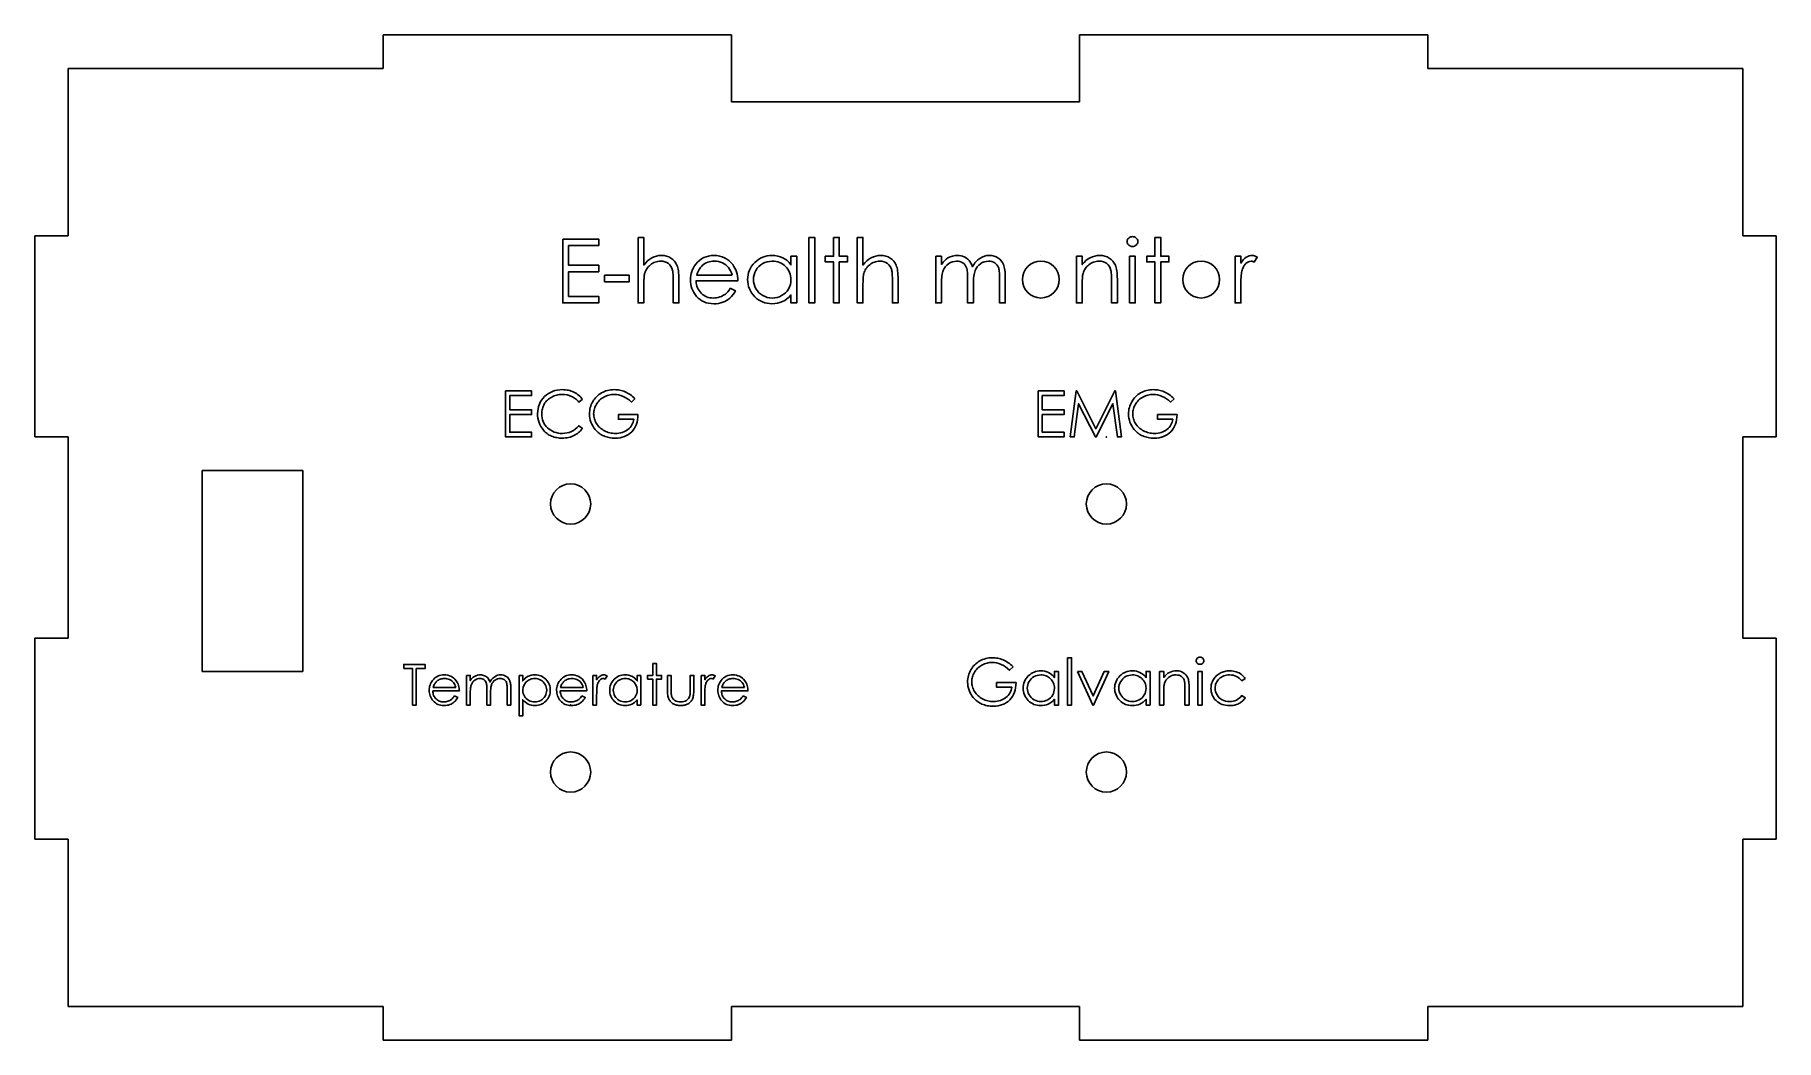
# Model space of a CAD drawing. Header units: millimetres. Extents: x 0 to 260, y 0 to 150.
import ezdxf

# ---------------------------------------------------------------- set-up
doc = ezdxf.new("R2010")
doc.units = ezdxf.units.MM
doc.header["$PDSIZE"] = -1

msp = doc.modelspace()

# ---------------------------------------------------------------- linework, layer by layer
at = {"color": 7, "linetype": 'Continuous', "lineweight": 25}
for p, q in [((104, 150), (52, 150)), ((52, 150), (52, 145)), ((104, 140), (104, 150)), ((156, 150), (156, 140)), ((208, 150), (156, 150)), ((208, 145), (208, 150)), ((5, 145), (5, 120)), ((52, 145), (5, 145)), ((255, 145), (208, 145)), ((255, 120), (255, 145)), ((104, 140), (156, 140)), ((0, 120), (0, 90)), ((5, 120), (0, 120)), ((260, 120), (255, 120)), ((260, 90), (260, 120)), ((0, 90), (5, 90)), ((5, 90), (5, 60)), ((255, 90), (260, 90)), ((255, 60), (255, 90)), ((40, 85), (25, 85)), ((25, 85), (25, 55)), ((40, 55), (40, 85)), ((0, 60), (0, 30)), ((5, 60), (0, 60)), ((260, 60), (255, 60)), ((260, 30), (260, 60)), ((25, 55), (40, 55)), ((0, 30), (5, 30)), ((5, 30), (5, 5)), ((255, 30), (260, 30)), ((255, 5), (255, 30)), ((5, 5), (52, 5)), ((52, 5), (52, 0)), ((104, 5), (156, 5)), ((104, 0), (104, 5)), ((156, 5), (156, 0)), ((208, 5), (255, 5)), ((208, 0), (208, 5)), ((52, 0), (104, 0)), ((156, 0), (208, 0))]:
    msp.add_line(p, q, dxfattribs=at)
at = {"color": 7, "linetype": 'Continuous'}
for p, q in [((150.21, 117.08), (150.21, 117.08)), ((174.15, 117.08), (174.15, 117.08))]:
    msp.add_line(p, q, dxfattribs=at)
at = {"color": 7, "linetype": 'Continuous', "flags": 128}
for points in [[(90.07, 119.77), (90.92, 119.77), (90.92, 119.77), (90.92, 115.65), (90.92, 115.65), (91.21, 115.98), (91.5, 116.28), (91.81, 116.52), (92.14, 116.72), (92.47, 116.88), (92.83, 116.99), (93.19, 117.06), (93.57, 117.08), (93.57, 117.08), (93.96, 117.06), (94.32, 116.99), (94.66, 116.86), (94.98, 116.69), (95.26, 116.48), (95.51, 116.23), (95.72, 115.95), (95.88, 115.63), (95.95, 115.46), (96.01, 115.25), (96.06, 115.03), (96.1, 114.78), (96.13, 114.51), (96.15, 114.21), (96.17, 113.9), (96.17, 113.55), (96.17, 113.55), (96.17, 110), (96.17, 110), (95.32, 110), (95.32, 110), (95.32, 113.27), (95.32, 113.27), (95.32, 113.56), (95.31, 113.82), (95.31, 114.05), (95.29, 114.26), (95.28, 114.45), (95.26, 114.61), (95.24, 114.75), (95.22, 114.86), (95.22, 114.86), (95.12, 115.18), (94.98, 115.46), (94.81, 115.69), (94.6, 115.88), (94.36, 116.04), (94.08, 116.14), (93.77, 116.21), (93.42, 116.23), (93.42, 116.23), (93.21, 116.22), (93.01, 116.2), (92.82, 116.15), (92.63, 116.1), (92.44, 116.02), (92.27, 115.93), (92.09, 115.82), (91.92, 115.7), (91.77, 115.56), (91.62, 115.42), (91.49, 115.26), (91.38, 115.1), (91.28, 114.94), (91.19, 114.76), (91.11, 114.58), (91.05, 114.38), (91.05, 114.38), (91.02, 114.25), (91, 114.08), (90.97, 113.89), (90.96, 113.67), (90.94, 113.42), (90.93, 113.14), (90.92, 112.84), (90.92, 112.52), (90.92, 112.52), (90.92, 110), (90.92, 110), (90.07, 110), (90.07, 110), (90.07, 119.77)], [(115.59, 119.77), (116.45, 119.77), (116.45, 119.77), (116.45, 110), (116.45, 110), (115.59, 110), (115.59, 110), (115.59, 119.77)], [(119.25, 119.77), (120.11, 119.77), (120.11, 119.77), (120.11, 116.96), (120.11, 116.96), (121.33, 116.96), (121.33, 116.96), (121.33, 116.11), (121.33, 116.11), (120.11, 116.11), (120.11, 116.11), (120.11, 110), (120.11, 110), (119.25, 110), (119.25, 110), (119.25, 116.11), (119.25, 116.11), (118.03, 116.11), (118.03, 116.11), (118.03, 116.96), (118.03, 116.96), (119.25, 116.96), (119.25, 116.96), (119.25, 119.77)], [(122.8, 119.77), (123.65, 119.77), (123.65, 119.77), (123.65, 115.65), (123.65, 115.65), (123.93, 115.98), (124.23, 116.28), (124.54, 116.52), (124.86, 116.72), (125.2, 116.88), (125.55, 116.99), (125.92, 117.06), (126.3, 117.08), (126.3, 117.08), (126.68, 117.06), (127.05, 116.99), (127.39, 116.86), (127.7, 116.69), (127.99, 116.48), (128.24, 116.23), (128.44, 115.95), (128.61, 115.63), (128.68, 115.46), (128.74, 115.25), (128.79, 115.03), (128.83, 114.78), (128.86, 114.51), (128.88, 114.21), (128.9, 113.9), (128.9, 113.55), (128.9, 113.55), (128.9, 110), (128.9, 110), (128.05, 110), (128.05, 110), (128.05, 113.27), (128.05, 113.27), (128.04, 113.56), (128.04, 113.82), (128.03, 114.05), (128.02, 114.26), (128.01, 114.45), (127.99, 114.61), (127.97, 114.75), (127.95, 114.86), (127.95, 114.86), (127.84, 115.18), (127.71, 115.46), (127.53, 115.69), (127.33, 115.88), (127.08, 116.04), (126.81, 116.14), (126.49, 116.21), (126.15, 116.23), (126.15, 116.23), (125.94, 116.22), (125.74, 116.2), (125.54, 116.15), (125.36, 116.1), (125.17, 116.02), (124.99, 115.93), (124.82, 115.82), (124.65, 115.7), (124.49, 115.56), (124.35, 115.42), (124.22, 115.26), (124.1, 115.1), (124, 114.94), (123.92, 114.76), (123.84, 114.58), (123.78, 114.38), (123.78, 114.38), (123.75, 114.25), (123.72, 114.08), (123.7, 113.89), (123.68, 113.67), (123.67, 113.42), (123.66, 113.14), (123.65, 112.84), (123.65, 112.52), (123.65, 112.52), (123.65, 110), (123.65, 110), (122.8, 110), (122.8, 110), (122.8, 119.77)], [(163.88, 119.89), (164.04, 119.88), (164.19, 119.84), (164.32, 119.77), (164.45, 119.68), (164.55, 119.56), (164.62, 119.44), (164.67, 119.3), (164.68, 119.15), (164.68, 119.15), (164.67, 119.01), (164.62, 118.88), (164.55, 118.75), (164.45, 118.64), (164.32, 118.55), (164.19, 118.48), (164.04, 118.44), (163.88, 118.43), (163.88, 118.43), (163.73, 118.44), (163.58, 118.48), (163.45, 118.55), (163.33, 118.64), (163.22, 118.75), (163.15, 118.88), (163.11, 119.01), (163.09, 119.15), (163.09, 119.15), (163.11, 119.3), (163.15, 119.44), (163.22, 119.56), (163.33, 119.68), (163.45, 119.77), (163.58, 119.84), (163.73, 119.88), (163.88, 119.89)], [(167.25, 119.77), (168.1, 119.77), (168.1, 119.77), (168.1, 116.96), (168.1, 116.96), (169.32, 116.96), (169.32, 116.96), (169.32, 116.11), (169.32, 116.11), (168.1, 116.11), (168.1, 116.11), (168.1, 110), (168.1, 110), (167.25, 110), (167.25, 110), (167.25, 116.11), (167.25, 116.11), (166.02, 116.11), (166.02, 116.11), (166.02, 116.96), (166.02, 116.96), (167.25, 116.96), (167.25, 116.96), (167.25, 119.77)], [(78.83, 119.53), (84.21, 119.53), (84.21, 119.53), (84.21, 118.55), (84.21, 118.55), (79.69, 118.55), (79.69, 118.55), (79.69, 115.62), (79.69, 115.62), (84.21, 115.62), (84.21, 115.62), (84.21, 114.64), (84.21, 114.64), (79.69, 114.64), (79.69, 114.64), (79.69, 110.98), (79.69, 110.98), (84.21, 110.98), (84.21, 110.98), (84.21, 110), (84.21, 110), (78.83, 110), (78.83, 110), (78.83, 119.53)], [(103.84, 112.2), (104.6, 111.8), (104.6, 111.8), (104.41, 111.48), (104.21, 111.19), (104, 110.94), (103.77, 110.72), (103.53, 110.52), (103.27, 110.36), (103, 110.21), (102.71, 110.09), (102.41, 110), (102.09, 109.93), (101.75, 109.89), (101.38, 109.88), (101.38, 109.88), (100.98, 109.9), (100.61, 109.95), (100.25, 110.03), (99.92, 110.15), (99.61, 110.31), (99.32, 110.5), (99.05, 110.72), (98.81, 110.98), (98.59, 111.26), (98.4, 111.54), (98.25, 111.84), (98.12, 112.15), (98.01, 112.46), (97.94, 112.79), (97.9, 113.12), (97.88, 113.46), (97.88, 113.46), (97.9, 113.78), (97.93, 114.09), (98, 114.4), (98.08, 114.69), (98.2, 114.98), (98.33, 115.26), (98.5, 115.53), (98.69, 115.79), (98.69, 115.79), (98.95, 116.09), (99.24, 116.35), (99.54, 116.58), (99.87, 116.76), (100.22, 116.9), (100.6, 117), (100.99, 117.06), (101.41, 117.08), (101.41, 117.08), (101.83, 117.06), (102.24, 117), (102.62, 116.89), (102.98, 116.74), (103.32, 116.55), (103.64, 116.31), (103.94, 116.03), (104.21, 115.71), (104.21, 115.71), (104.38, 115.46), (104.54, 115.2), (104.66, 114.92), (104.77, 114.63), (104.85, 114.32), (104.91, 113.99), (104.95, 113.65), (104.97, 113.3), (104.97, 113.3), (98.74, 113.3), (98.74, 113.3), (98.76, 113.02), (98.79, 112.76), (98.85, 112.51), (98.94, 112.27), (99.04, 112.05), (99.17, 111.84), (99.32, 111.64), (99.49, 111.45), (99.67, 111.28), (99.87, 111.14), (100.08, 111.01), (100.3, 110.91), (100.53, 110.83), (100.77, 110.78), (101.02, 110.74), (101.28, 110.73), (101.28, 110.73), (101.53, 110.74), (101.78, 110.77), (102.03, 110.82), (102.28, 110.89), (102.51, 110.98), (102.73, 111.09), (102.92, 111.2), (103.1, 111.33), (103.28, 111.48), (103.46, 111.68), (103.65, 111.92), (103.84, 112.2)], [(113.76, 116.96), (113.76, 110), (113.76, 110), (112.9, 110), (112.9, 110), (112.9, 111.2), (112.9, 111.2), (112.61, 110.88), (112.3, 110.61), (111.97, 110.38), (111.62, 110.2), (111.25, 110.06), (110.87, 109.96), (110.47, 109.9), (110.06, 109.88), (110.06, 109.88), (109.69, 109.9), (109.34, 109.94), (109, 110.03), (108.67, 110.14), (108.36, 110.29), (108.05, 110.47), (107.77, 110.68), (107.49, 110.93), (107.24, 111.2), (107.03, 111.49), (106.85, 111.79), (106.7, 112.1), (106.58, 112.43), (106.5, 112.77), (106.45, 113.13), (106.43, 113.5), (106.43, 113.5), (106.45, 113.86), (106.5, 114.21), (106.58, 114.55), (106.7, 114.87), (106.85, 115.18), (107.03, 115.48), (107.25, 115.76), (107.5, 116.03), (107.78, 116.28), (108.07, 116.49), (108.37, 116.67), (108.69, 116.82), (109.02, 116.94), (109.36, 117.02), (109.72, 117.07), (110.09, 117.08), (110.09, 117.08), (110.51, 117.06), (110.92, 117), (111.3, 116.89), (111.66, 116.74), (112.01, 116.55), (112.33, 116.31), (112.63, 116.02), (112.9, 115.67), (112.9, 115.67), (112.9, 116.96), (112.9, 116.96), (113.76, 116.96)], [(134.52, 116.96), (135.37, 116.96), (135.37, 116.96), (135.37, 115.75), (135.37, 115.75), (135.61, 116.06), (135.85, 116.33), (136.09, 116.55), (136.34, 116.73), (136.34, 116.73), (136.68, 116.88), (137.04, 116.99), (137.4, 117.06), (137.77, 117.08), (137.77, 117.08), (138.03, 117.07), (138.27, 117.03), (138.51, 116.97), (138.74, 116.88), (138.96, 116.77), (139.15, 116.65), (139.33, 116.51), (139.49, 116.35), (139.63, 116.17), (139.76, 115.95), (139.88, 115.69), (139.99, 115.4), (139.99, 115.4), (140.1, 115.6), (140.23, 115.79), (140.36, 115.96), (140.49, 116.13), (140.63, 116.28), (140.78, 116.41), (140.94, 116.54), (141.1, 116.65), (141.44, 116.84), (141.8, 116.98), (142.16, 117.06), (142.54, 117.08), (142.54, 117.08), (142.89, 117.06), (143.22, 116.99), (143.53, 116.88), (143.81, 116.72), (144.07, 116.52), (144.29, 116.29), (144.48, 116.02), (144.63, 115.71), (144.69, 115.54), (144.75, 115.35), (144.79, 115.13), (144.83, 114.9), (144.86, 114.65), (144.88, 114.38), (144.89, 114.08), (144.9, 113.77), (144.9, 113.77), (144.9, 110), (144.9, 110), (144.04, 110), (144.04, 110), (144.04, 113.77), (144.04, 113.77), (144.04, 114.04), (144.03, 114.29), (144.02, 114.51), (144, 114.71), (143.98, 114.89), (143.95, 115.05), (143.92, 115.19), (143.88, 115.3), (143.79, 115.5), (143.66, 115.68), (143.51, 115.84), (143.33, 115.97), (143.12, 116.08), (142.9, 116.16), (142.66, 116.21), (142.39, 116.23), (142.39, 116.23), (142.07, 116.2), (141.76, 116.13), (141.47, 116.01), (141.19, 115.85), (140.93, 115.64), (140.71, 115.4), (140.53, 115.13), (140.39, 114.83), (140.33, 114.66), (140.28, 114.46), (140.23, 114.23), (140.2, 113.98), (140.17, 113.7), (140.15, 113.4), (140.14, 113.07), (140.14, 112.71), (140.14, 112.71), (140.14, 110), (140.14, 110), (139.28, 110), (139.28, 110), (139.28, 113.54), (139.28, 113.54), (139.28, 113.84), (139.27, 114.12), (139.26, 114.37), (139.24, 114.59), (139.22, 114.79), (139.19, 114.96), (139.16, 115.12), (139.12, 115.24), (139.03, 115.45), (138.9, 115.64), (138.75, 115.81), (138.57, 115.96), (138.36, 116.08), (138.13, 116.16), (137.89, 116.21), (137.62, 116.23), (137.62, 116.23), (137.32, 116.2), (137.02, 116.13), (136.73, 116.02), (136.45, 115.86), (136.19, 115.65), (135.97, 115.42), (135.79, 115.15), (135.64, 114.85), (135.58, 114.69), (135.52, 114.5), (135.48, 114.29), (135.44, 114.06), (135.41, 113.81), (135.39, 113.54), (135.38, 113.24), (135.37, 112.93), (135.37, 112.93), (135.37, 110), (135.37, 110), (134.52, 110), (134.52, 110), (134.52, 116.96)], [(155.52, 116.96), (156.38, 116.96), (156.38, 116.96), (156.38, 115.71), (156.38, 115.71), (156.66, 116.04), (156.95, 116.33), (157.26, 116.57), (157.58, 116.75), (157.92, 116.9), (158.28, 117), (158.64, 117.06), (159.03, 117.08), (159.03, 117.08), (159.41, 117.06), (159.77, 116.99), (160.11, 116.86), (160.43, 116.69), (160.72, 116.48), (160.96, 116.23), (161.17, 115.95), (161.34, 115.63), (161.4, 115.45), (161.46, 115.25), (161.51, 115.03), (161.56, 114.78), (161.59, 114.51), (161.61, 114.21), (161.62, 113.89), (161.63, 113.55), (161.63, 113.55), (161.63, 110), (161.63, 110), (160.77, 110), (160.77, 110), (160.77, 113.27), (160.77, 113.27), (160.77, 113.56), (160.77, 113.82), (160.76, 114.05), (160.75, 114.26), (160.73, 114.45), (160.72, 114.61), (160.69, 114.75), (160.67, 114.86), (160.67, 114.86), (160.57, 115.18), (160.44, 115.46), (160.27, 115.69), (160.06, 115.88), (159.82, 116.04), (159.54, 116.14), (159.22, 116.21), (158.88, 116.23), (158.88, 116.23), (158.67, 116.22), (158.47, 116.2), (158.27, 116.15), (158.08, 116.1), (157.9, 116.02), (157.72, 115.93), (157.55, 115.82), (157.38, 115.7), (157.22, 115.56), (157.08, 115.42), (156.95, 115.26), (156.83, 115.1), (156.73, 114.94), (156.64, 114.76), (156.57, 114.58), (156.51, 114.38), (156.51, 114.38), (156.48, 114.24), (156.45, 114.08), (156.43, 113.88), (156.41, 113.66), (156.4, 113.42), (156.38, 113.14), (156.38, 112.84), (156.38, 112.52), (156.38, 112.52), (156.38, 110), (156.38, 110), (155.52, 110), (155.52, 110), (155.52, 116.96)], [(179.21, 116.96), (180.07, 116.96), (180.07, 116.96), (180.07, 115.94), (180.07, 115.94), (180.26, 116.22), (180.46, 116.46), (180.67, 116.66), (180.88, 116.81), (181.09, 116.93), (181.31, 117.02), (181.54, 117.07), (181.77, 117.08), (181.77, 117.08), (181.94, 117.07), (182.13, 117.02), (182.31, 116.95), (182.51, 116.84), (182.51, 116.84), (182.04, 116.1), (182.04, 116.1), (181.92, 116.16), (181.8, 116.2), (181.7, 116.22), (181.6, 116.23), (181.6, 116.23), (181.4, 116.2), (181.2, 116.14), (181, 116.02), (180.81, 115.86), (180.71, 115.76), (180.62, 115.65), (180.54, 115.53), (180.47, 115.4), (180.4, 115.25), (180.33, 115.09), (180.27, 114.91), (180.22, 114.73), (180.22, 114.73), (180.18, 114.56), (180.15, 114.36), (180.13, 114.12), (180.11, 113.84), (180.09, 113.52), (180.08, 113.16), (180.07, 112.77), (180.07, 112.34), (180.07, 112.34), (180.07, 110), (180.07, 110), (179.21, 110), (179.21, 110), (179.21, 116.96)], [(104.11, 114.15), (104.01, 114.49), (103.89, 114.79), (103.74, 115.06), (103.58, 115.29), (103.39, 115.49), (103.17, 115.67), (102.93, 115.83), (102.66, 115.97), (102.37, 116.08), (102.07, 116.16), (101.76, 116.21), (101.45, 116.23), (101.45, 116.23), (101.19, 116.22), (100.95, 116.19), (100.71, 116.14), (100.48, 116.07), (100.26, 115.97), (100.05, 115.86), (99.85, 115.73), (99.66, 115.58), (99.66, 115.58), (99.52, 115.45), (99.4, 115.31), (99.28, 115.15), (99.18, 114.98), (99.08, 114.8), (98.98, 114.6), (98.9, 114.38), (98.83, 114.15), (98.83, 114.15), (104.11, 114.15)], [(110.1, 116.23), (109.73, 116.2), (109.37, 116.14), (109.02, 116.03), (108.69, 115.87), (108.39, 115.67), (108.11, 115.44), (107.87, 115.17), (107.67, 114.86), (107.5, 114.53), (107.38, 114.19), (107.31, 113.85), (107.29, 113.49), (107.29, 113.49), (107.31, 113.13), (107.38, 112.79), (107.5, 112.45), (107.67, 112.12), (107.88, 111.81), (108.12, 111.53), (108.4, 111.3), (108.7, 111.1), (109.03, 110.94), (109.37, 110.82), (109.73, 110.76), (110.09, 110.73), (110.09, 110.73), (110.46, 110.76), (110.82, 110.82), (111.17, 110.93), (111.51, 111.09), (111.83, 111.29), (112.1, 111.52), (112.34, 111.78), (112.54, 112.07), (112.7, 112.39), (112.81, 112.73), (112.88, 113.09), (112.9, 113.47), (112.9, 113.47), (112.89, 113.75), (112.85, 114.03), (112.79, 114.3), (112.7, 114.55), (112.59, 114.79), (112.45, 115.02), (112.28, 115.23), (112.09, 115.44), (111.88, 115.62), (111.67, 115.78), (111.43, 115.92), (111.19, 116.03), (110.93, 116.12), (110.67, 116.18), (110.39, 116.22), (110.1, 116.23)], [(163.46, 116.96), (164.31, 116.96), (164.31, 116.96), (164.31, 110), (164.31, 110), (163.46, 110), (163.46, 110), (163.46, 116.96)], [(85.06, 114.15), (88.72, 114.15), (88.72, 114.15), (88.72, 113.17), (88.72, 113.17), (85.06, 113.17), (85.06, 113.17), (85.06, 114.15)], [(70.3, 96.88), (74.18, 96.88), (74.18, 96.88), (74.18, 96.17), (74.18, 96.17), (70.92, 96.17), (70.92, 96.17), (70.92, 94.06), (70.92, 94.06), (74.18, 94.06), (74.18, 94.06), (74.18, 93.35), (74.18, 93.35), (70.92, 93.35), (70.92, 93.35), (70.92, 90.71), (70.92, 90.71), (74.18, 90.71), (74.18, 90.71), (74.18, 90), (74.18, 90), (70.3, 90), (70.3, 90), (70.3, 96.88)], [(81.76, 95.62), (81.22, 95.2), (81.22, 95.2), (81.11, 95.34), (80.98, 95.47), (80.86, 95.59), (80.72, 95.7), (80.58, 95.8), (80.44, 95.9), (80.29, 95.98), (80.13, 96.06), (79.8, 96.19), (79.46, 96.28), (79.1, 96.33), (78.72, 96.35), (78.72, 96.35), (78.52, 96.34), (78.31, 96.33), (78.11, 96.29), (77.92, 96.25), (77.73, 96.2), (77.54, 96.13), (77.36, 96.05), (77.18, 95.96), (77, 95.86), (76.84, 95.75), (76.69, 95.63), (76.54, 95.5), (76.41, 95.37), (76.29, 95.22), (76.17, 95.07), (76.07, 94.91), (75.98, 94.74), (75.9, 94.57), (75.83, 94.4), (75.78, 94.21), (75.73, 94.03), (75.7, 93.83), (75.68, 93.64), (75.68, 93.43), (75.68, 93.43), (75.69, 93.13), (75.73, 92.84), (75.8, 92.56), (75.9, 92.29), (76.02, 92.04), (76.17, 91.8), (76.35, 91.57), (76.55, 91.36), (76.78, 91.17), (77.02, 91), (77.28, 90.85), (77.55, 90.74), (77.83, 90.65), (78.13, 90.58), (78.44, 90.54), (78.77, 90.53), (78.77, 90.53), (79.13, 90.55), (79.47, 90.6), (79.8, 90.69), (80.12, 90.82), (80.41, 90.98), (80.7, 91.17), (80.97, 91.41), (81.22, 91.68), (81.22, 91.68), (81.76, 91.27), (81.76, 91.27), (81.63, 91.1), (81.49, 90.94), (81.34, 90.79), (81.19, 90.66), (81.02, 90.53), (80.85, 90.41), (80.67, 90.3), (80.48, 90.2), (80.29, 90.11), (80.09, 90.04), (79.88, 89.97), (79.67, 89.92), (79.46, 89.88), (79.23, 89.85), (79.01, 89.83), (78.77, 89.82), (78.77, 89.82), (78.55, 89.83), (78.33, 89.84), (78.12, 89.87), (77.92, 89.9), (77.72, 89.94), (77.53, 89.99), (77.34, 90.05), (77.16, 90.12), (76.99, 90.2), (76.82, 90.29), (76.66, 90.39), (76.5, 90.5), (76.35, 90.62), (76.2, 90.74), (76.07, 90.88), (75.93, 91.03), (75.93, 91.03), (75.73, 91.29), (75.55, 91.56), (75.4, 91.85), (75.28, 92.15), (75.18, 92.46), (75.12, 92.79), (75.07, 93.13), (75.06, 93.48), (75.06, 93.48), (75.08, 93.85), (75.13, 94.21), (75.21, 94.55), (75.33, 94.87), (75.47, 95.18), (75.66, 95.48), (75.87, 95.76), (76.12, 96.02), (76.39, 96.27), (76.68, 96.48), (76.98, 96.65), (77.31, 96.8), (77.64, 96.91), (78, 96.99), (78.37, 97.04), (78.76, 97.06), (78.76, 97.06), (79, 97.05), (79.23, 97.03), (79.46, 97), (79.67, 96.96), (79.89, 96.91), (80.1, 96.84), (80.3, 96.76), (80.49, 96.68), (80.68, 96.58), (80.86, 96.47), (81.04, 96.35), (81.2, 96.22), (81.35, 96.09), (81.5, 95.94), (81.64, 95.78), (81.76, 95.62)], [(89.61, 95.71), (89.08, 95.2), (89.08, 95.2), (88.79, 95.47), (88.48, 95.7), (88.16, 95.9), (87.83, 96.06), (87.49, 96.19), (87.16, 96.28), (86.83, 96.33), (86.5, 96.35), (86.5, 96.35), (86.3, 96.34), (86.1, 96.33), (85.91, 96.29), (85.72, 96.25), (85.52, 96.2), (85.34, 96.13), (85.15, 96.05), (84.97, 95.96), (84.79, 95.86), (84.62, 95.74), (84.47, 95.62), (84.32, 95.49), (84.19, 95.36), (84.06, 95.21), (83.94, 95.05), (83.84, 94.89), (83.75, 94.72), (83.66, 94.55), (83.6, 94.38), (83.54, 94.2), (83.5, 94.02), (83.46, 93.84), (83.45, 93.66), (83.44, 93.47), (83.44, 93.47), (83.45, 93.28), (83.47, 93.09), (83.5, 92.9), (83.55, 92.72), (83.61, 92.54), (83.68, 92.36), (83.77, 92.18), (83.87, 92.01), (83.98, 91.84), (84.1, 91.68), (84.23, 91.53), (84.38, 91.39), (84.53, 91.26), (84.69, 91.14), (84.86, 91.03), (85.05, 90.92), (85.24, 90.83), (85.43, 90.75), (85.63, 90.68), (85.84, 90.63), (86.05, 90.58), (86.26, 90.55), (86.48, 90.53), (86.7, 90.53), (86.7, 90.53), (86.97, 90.54), (87.22, 90.57), (87.47, 90.61), (87.71, 90.68), (87.93, 90.76), (88.15, 90.86), (88.35, 90.98), (88.54, 91.12), (88.72, 91.27), (88.88, 91.43), (89.02, 91.61), (89.14, 91.79), (89.25, 91.99), (89.33, 92.2), (89.39, 92.42), (89.44, 92.65), (89.44, 92.65), (87.14, 92.65), (87.14, 92.65), (87.14, 93.35), (87.14, 93.35), (90.05, 93.35), (90.05, 93.35), (90.04, 92.96), (89.99, 92.58), (89.92, 92.23), (89.82, 91.9), (89.68, 91.59), (89.53, 91.3), (89.34, 91.03), (89.12, 90.78), (88.88, 90.55), (88.62, 90.36), (88.34, 90.2), (88.04, 90.06), (87.72, 89.96), (87.38, 89.88), (87.02, 89.84), (86.65, 89.82), (86.65, 89.82), (86.41, 89.83), (86.19, 89.84), (85.97, 89.87), (85.75, 89.9), (85.55, 89.95), (85.35, 90.01), (85.15, 90.07), (84.96, 90.15), (84.78, 90.24), (84.6, 90.33), (84.43, 90.44), (84.26, 90.56), (84.11, 90.68), (83.95, 90.82), (83.81, 90.97), (83.67, 91.12), (83.67, 91.12), (83.47, 91.38), (83.3, 91.65), (83.15, 91.92), (83.03, 92.2), (82.94, 92.5), (82.87, 92.8), (82.84, 93.12), (82.82, 93.44), (82.82, 93.44), (82.83, 93.68), (82.85, 93.92), (82.89, 94.16), (82.94, 94.39), (83.01, 94.61), (83.09, 94.83), (83.19, 95.05), (83.3, 95.26), (83.43, 95.47), (83.57, 95.66), (83.72, 95.84), (83.88, 96.01), (84.05, 96.17), (84.23, 96.32), (84.42, 96.46), (84.62, 96.58), (84.84, 96.69), (85.06, 96.79), (85.28, 96.87), (85.52, 96.94), (85.76, 96.99), (86.01, 97.03), (86.26, 97.05), (86.52, 97.06), (86.52, 97.06), (86.74, 97.05), (86.95, 97.03), (87.15, 97.01), (87.36, 96.98), (87.56, 96.93), (87.75, 96.88), (87.95, 96.81), (88.14, 96.73), (88.33, 96.65), (88.51, 96.55), (88.7, 96.44), (88.88, 96.32), (89.07, 96.18), (89.25, 96.03), (89.43, 95.88), (89.61, 95.71)], [(149.81, 96.88), (153.69, 96.88), (153.69, 96.88), (153.69, 96.17), (153.69, 96.17), (150.43, 96.17), (150.43, 96.17), (150.43, 94.06), (150.43, 94.06), (153.69, 94.06), (153.69, 94.06), (153.69, 93.35), (153.69, 93.35), (150.43, 93.35), (150.43, 93.35), (150.43, 90.71), (150.43, 90.71), (153.69, 90.71), (153.69, 90.71), (153.69, 90), (153.69, 90), (149.81, 90), (149.81, 90), (149.81, 96.88)], [(154.58, 90), (155.48, 96.88), (155.48, 96.88), (155.57, 96.88), (155.57, 96.88), (158.41, 91.23), (158.41, 91.23), (161.25, 96.88), (161.25, 96.88), (161.34, 96.88), (161.34, 96.88), (162.25, 90), (162.25, 90), (161.63, 90), (161.63, 90), (160.97, 94.95), (160.97, 94.95), (158.49, 90), (158.49, 90), (158.35, 90), (158.35, 90), (155.85, 94.96), (155.85, 94.96), (155.2, 90), (155.2, 90), (154.58, 90)], [(170.1, 95.71), (169.57, 95.2), (169.57, 95.2), (169.28, 95.47), (168.97, 95.7), (168.65, 95.9), (168.32, 96.06), (167.98, 96.19), (167.64, 96.28), (167.31, 96.33), (166.99, 96.35), (166.99, 96.35), (166.79, 96.34), (166.59, 96.33), (166.39, 96.29), (166.2, 96.25), (166.01, 96.2), (165.82, 96.13), (165.64, 96.05), (165.45, 95.96), (165.28, 95.86), (165.11, 95.74), (164.95, 95.62), (164.81, 95.49), (164.67, 95.36), (164.54, 95.21), (164.43, 95.05), (164.32, 94.89), (164.23, 94.72), (164.15, 94.55), (164.08, 94.38), (164.03, 94.2), (163.98, 94.02), (163.95, 93.84), (163.93, 93.66), (163.92, 93.47), (163.92, 93.47), (163.93, 93.28), (163.95, 93.09), (163.99, 92.9), (164.03, 92.72), (164.09, 92.54), (164.16, 92.36), (164.25, 92.18), (164.35, 92.01), (164.46, 91.84), (164.59, 91.68), (164.72, 91.53), (164.86, 91.39), (165.01, 91.26), (165.18, 91.14), (165.35, 91.03), (165.53, 90.92), (165.72, 90.83), (165.92, 90.75), (166.12, 90.68), (166.32, 90.63), (166.53, 90.58), (166.75, 90.55), (166.96, 90.53), (167.19, 90.53), (167.19, 90.53), (167.45, 90.54), (167.71, 90.57), (167.96, 90.61), (168.19, 90.68), (168.42, 90.76), (168.63, 90.86), (168.83, 90.98), (169.03, 91.12), (169.21, 91.27), (169.37, 91.43), (169.51, 91.61), (169.63, 91.79), (169.73, 91.99), (169.81, 92.2), (169.88, 92.42), (169.92, 92.65), (169.92, 92.65), (167.63, 92.65), (167.63, 92.65), (167.63, 93.35), (167.63, 93.35), (170.54, 93.35), (170.54, 93.35), (170.52, 92.96), (170.48, 92.58), (170.4, 92.23), (170.3, 91.9), (170.17, 91.59), (170.01, 91.3), (169.82, 91.03), (169.6, 90.78), (169.36, 90.55), (169.1, 90.36), (168.82, 90.2), (168.52, 90.06), (168.2, 89.96), (167.87, 89.88), (167.51, 89.84), (167.13, 89.82), (167.13, 89.82), (166.9, 89.83), (166.67, 89.84), (166.45, 89.87), (166.24, 89.9), (166.03, 89.95), (165.83, 90.01), (165.63, 90.07), (165.44, 90.15), (165.26, 90.24), (165.08, 90.33), (164.91, 90.44), (164.75, 90.56), (164.59, 90.68), (164.44, 90.82), (164.29, 90.97), (164.15, 91.12), (164.15, 91.12), (163.95, 91.38), (163.78, 91.65), (163.64, 91.92), (163.52, 92.2), (163.43, 92.5), (163.36, 92.8), (163.32, 93.12), (163.31, 93.44), (163.31, 93.44), (163.31, 93.68), (163.34, 93.92), (163.37, 94.16), (163.43, 94.39), (163.49, 94.61), (163.58, 94.83), (163.68, 95.05), (163.79, 95.26), (163.92, 95.47), (164.05, 95.66), (164.2, 95.84), (164.36, 96.01), (164.53, 96.17), (164.71, 96.32), (164.91, 96.46), (165.11, 96.58), (165.32, 96.69), (165.54, 96.79), (165.77, 96.87), (166, 96.94), (166.24, 96.99), (166.49, 97.03), (166.75, 97.05), (167.01, 97.06), (167.01, 97.06), (167.22, 97.05), (167.43, 97.03), (167.64, 97.01), (167.84, 96.98), (168.04, 96.93), (168.24, 96.88), (168.43, 96.81), (168.62, 96.73), (168.81, 96.65), (169, 96.55), (169.18, 96.44), (169.37, 96.32), (169.55, 96.18), (169.74, 96.03), (169.92, 95.88), (170.1, 95.71)], [(55.08, 55.44), (55.08, 56.06), (55.08, 56.06), (58.26, 56.06), (58.26, 56.06), (58.26, 55.44), (58.26, 55.44), (56.94, 55.44), (56.94, 55.44), (56.94, 50), (56.94, 50), (56.4, 50), (56.4, 50), (56.4, 55.44), (56.4, 55.44), (55.08, 55.44)], [(92.27, 56.21), (92.81, 56.21), (92.81, 56.21), (92.81, 54.43), (92.81, 54.43), (93.59, 54.43), (93.59, 54.43), (93.59, 53.88), (93.59, 53.88), (92.81, 53.88), (92.81, 53.88), (92.81, 50), (92.81, 50), (92.27, 50), (92.27, 50), (92.27, 53.88), (92.27, 53.88), (91.49, 53.88), (91.49, 53.88), (91.49, 54.43), (91.49, 54.43), (92.27, 54.43), (92.27, 54.43), (92.27, 56.21)], [(146.07, 55.71), (145.54, 55.2), (145.54, 55.2), (145.24, 55.47), (144.94, 55.7), (144.62, 55.9), (144.28, 56.06), (143.94, 56.19), (143.61, 56.28), (143.28, 56.33), (142.95, 56.35), (142.95, 56.35), (142.75, 56.34), (142.56, 56.33), (142.36, 56.29), (142.17, 56.25), (141.98, 56.2), (141.79, 56.13), (141.6, 56.05), (141.42, 55.96), (141.24, 55.86), (141.08, 55.74), (140.92, 55.62), (140.77, 55.49), (140.64, 55.36), (140.51, 55.21), (140.4, 55.05), (140.29, 54.89), (140.2, 54.72), (140.12, 54.55), (140.05, 54.38), (139.99, 54.2), (139.95, 54.02), (139.92, 53.84), (139.9, 53.66), (139.89, 53.47), (139.89, 53.47), (139.9, 53.28), (139.92, 53.09), (139.95, 52.9), (140, 52.72), (140.06, 52.54), (140.13, 52.36), (140.22, 52.18), (140.32, 52.01), (140.43, 51.84), (140.55, 51.68), (140.69, 51.53), (140.83, 51.39), (140.98, 51.26), (141.14, 51.14), (141.32, 51.03), (141.5, 50.92), (141.69, 50.83), (141.89, 50.75), (142.09, 50.68), (142.29, 50.63), (142.5, 50.58), (142.71, 50.55), (142.93, 50.53), (143.15, 50.53), (143.15, 50.53), (143.42, 50.54), (143.68, 50.57), (143.92, 50.61), (144.16, 50.68), (144.38, 50.76), (144.6, 50.86), (144.8, 50.98), (145, 51.12), (145.18, 51.27), (145.33, 51.43), (145.48, 51.61), (145.6, 51.79), (145.7, 51.99), (145.78, 52.2), (145.84, 52.42), (145.89, 52.65), (145.89, 52.65), (143.6, 52.65), (143.6, 52.65), (143.6, 53.35), (143.6, 53.35), (146.51, 53.35), (146.51, 53.35), (146.49, 52.96), (146.44, 52.58), (146.37, 52.23), (146.27, 51.9), (146.14, 51.59), (145.98, 51.3), (145.79, 51.03), (145.57, 50.78), (145.33, 50.55), (145.07, 50.36), (144.79, 50.2), (144.49, 50.06), (144.17, 49.96), (143.83, 49.88), (143.48, 49.84), (143.1, 49.82), (143.1, 49.82), (142.87, 49.83), (142.64, 49.84), (142.42, 49.87), (142.21, 49.9), (142, 49.95), (141.8, 50.01), (141.6, 50.07), (141.41, 50.15), (141.23, 50.24), (141.05, 50.33), (140.88, 50.44), (140.72, 50.56), (140.56, 50.68), (140.4, 50.82), (140.26, 50.97), (140.12, 51.12), (140.12, 51.12), (139.92, 51.38), (139.75, 51.65), (139.6, 51.92), (139.49, 52.2), (139.39, 52.5), (139.33, 52.8), (139.29, 53.12), (139.27, 53.44), (139.27, 53.44), (139.28, 53.68), (139.3, 53.92), (139.34, 54.16), (139.39, 54.39), (139.46, 54.61), (139.54, 54.83), (139.64, 55.05), (139.76, 55.26), (139.88, 55.47), (140.02, 55.66), (140.17, 55.84), (140.33, 56.01), (140.5, 56.17), (140.68, 56.32), (140.87, 56.46), (141.08, 56.58), (141.29, 56.69), (141.51, 56.79), (141.74, 56.87), (141.97, 56.94), (142.21, 56.99), (142.46, 57.03), (142.71, 57.05), (142.97, 57.06), (142.97, 57.06), (143.19, 57.05), (143.4, 57.03), (143.6, 57.01), (143.81, 56.98), (144.01, 56.93), (144.2, 56.88), (144.4, 56.81), (144.59, 56.73), (144.78, 56.65), (144.97, 56.55), (145.15, 56.44), (145.34, 56.32), (145.52, 56.18), (145.7, 56.03), (145.88, 55.88), (146.07, 55.71)], [(152.86, 55.03), (152.86, 50), (152.86, 50), (152.24, 50), (152.24, 50), (152.24, 50.87), (152.24, 50.87), (152.03, 50.64), (151.8, 50.44), (151.56, 50.27), (151.31, 50.14), (151.05, 50.04), (150.77, 49.97), (150.48, 49.93), (150.19, 49.91), (150.19, 49.91), (149.92, 49.92), (149.66, 49.96), (149.42, 50.02), (149.18, 50.1), (148.95, 50.21), (148.74, 50.34), (148.53, 50.49), (148.33, 50.67), (148.15, 50.87), (148, 51.07), (147.86, 51.29), (147.76, 51.52), (147.67, 51.76), (147.61, 52), (147.58, 52.26), (147.56, 52.53), (147.56, 52.53), (147.58, 52.79), (147.61, 53.04), (147.67, 53.29), (147.76, 53.52), (147.87, 53.74), (148, 53.96), (148.16, 54.16), (148.34, 54.36), (148.54, 54.53), (148.75, 54.69), (148.96, 54.82), (149.19, 54.93), (149.43, 55.01), (149.68, 55.07), (149.94, 55.1), (150.2, 55.12), (150.2, 55.12), (150.51, 55.1), (150.8, 55.05), (151.08, 54.98), (151.34, 54.87), (151.59, 54.73), (151.82, 54.56), (152.04, 54.34), (152.24, 54.1), (152.24, 54.1), (152.24, 55.03), (152.24, 55.03), (152.86, 55.03)], [(154.18, 57.06), (154.8, 57.06), (154.8, 57.06), (154.8, 50), (154.8, 50), (154.18, 50), (154.18, 50), (154.18, 57.06)], [(155.68, 55.03), (156.35, 55.03), (156.35, 55.03), (158.02, 51.37), (158.02, 51.37), (159.68, 55.03), (159.68, 55.03), (160.35, 55.03), (160.35, 55.03), (158.06, 50), (158.06, 50), (157.97, 50), (157.97, 50), (155.68, 55.03)], [(166.53, 55.03), (166.53, 50), (166.53, 50), (165.91, 50), (165.91, 50), (165.91, 50.87), (165.91, 50.87), (165.7, 50.64), (165.47, 50.44), (165.23, 50.27), (164.98, 50.14), (164.72, 50.04), (164.44, 49.97), (164.15, 49.93), (163.86, 49.91), (163.86, 49.91), (163.59, 49.92), (163.33, 49.96), (163.09, 50.02), (162.85, 50.1), (162.62, 50.21), (162.41, 50.34), (162.2, 50.49), (162, 50.67), (161.82, 50.87), (161.67, 51.07), (161.54, 51.29), (161.43, 51.52), (161.34, 51.76), (161.28, 52), (161.25, 52.26), (161.23, 52.53), (161.23, 52.53), (161.25, 52.79), (161.28, 53.04), (161.34, 53.29), (161.43, 53.52), (161.54, 53.74), (161.67, 53.96), (161.83, 54.16), (162.01, 54.36), (162.21, 54.53), (162.42, 54.69), (162.63, 54.82), (162.86, 54.93), (163.1, 55.01), (163.35, 55.07), (163.61, 55.1), (163.88, 55.12), (163.88, 55.12), (164.18, 55.1), (164.47, 55.05), (164.75, 54.98), (165.01, 54.87), (165.26, 54.73), (165.49, 54.56), (165.71, 54.34), (165.91, 54.1), (165.91, 54.1), (165.91, 55.03), (165.91, 55.03), (166.53, 55.03)], [(167.94, 55.03), (168.55, 55.03), (168.55, 55.03), (168.55, 54.12), (168.55, 54.12), (168.76, 54.36), (168.97, 54.57), (169.19, 54.74), (169.43, 54.88), (169.67, 54.98), (169.93, 55.06), (170.19, 55.1), (170.47, 55.12), (170.47, 55.12), (170.75, 55.1), (171.01, 55.04), (171.25, 54.96), (171.48, 54.83), (171.69, 54.68), (171.87, 54.5), (172.02, 54.29), (172.14, 54.07), (172.19, 53.94), (172.23, 53.79), (172.26, 53.63), (172.29, 53.45), (172.32, 53.25), (172.33, 53.04), (172.34, 52.81), (172.35, 52.57), (172.35, 52.57), (172.35, 50), (172.35, 50), (171.73, 50), (171.73, 50), (171.73, 52.36), (171.73, 52.36), (171.73, 52.57), (171.73, 52.76), (171.72, 52.93), (171.71, 53.08), (171.7, 53.21), (171.69, 53.33), (171.67, 53.43), (171.66, 53.51), (171.66, 53.51), (171.59, 53.74), (171.49, 53.94), (171.36, 54.11), (171.21, 54.25), (171.04, 54.36), (170.84, 54.44), (170.61, 54.48), (170.36, 54.5), (170.36, 54.5), (170.21, 54.49), (170.07, 54.47), (169.92, 54.44), (169.79, 54.4), (169.65, 54.35), (169.53, 54.28), (169.4, 54.2), (169.28, 54.11), (169.16, 54.02), (169.06, 53.91), (168.97, 53.8), (168.88, 53.69), (168.81, 53.56), (168.75, 53.44), (168.69, 53.3), (168.65, 53.17), (168.65, 53.17), (168.63, 53.06), (168.61, 52.94), (168.59, 52.8), (168.58, 52.64), (168.57, 52.47), (168.56, 52.27), (168.56, 52.05), (168.55, 51.82), (168.55, 51.82), (168.55, 50), (168.55, 50), (167.94, 50), (167.94, 50), (167.94, 55.03)], [(173.98, 57.14), (174.09, 57.13), (174.2, 57.11), (174.29, 57.06), (174.38, 56.99), (174.46, 56.91), (174.51, 56.82), (174.54, 56.72), (174.55, 56.61), (174.55, 56.61), (174.54, 56.51), (174.51, 56.41), (174.46, 56.32), (174.38, 56.24), (174.29, 56.17), (174.2, 56.12), (174.09, 56.1), (173.98, 56.09), (173.98, 56.09), (173.86, 56.1), (173.76, 56.12), (173.66, 56.17), (173.57, 56.24), (173.5, 56.32), (173.45, 56.41), (173.42, 56.51), (173.41, 56.61), (173.41, 56.61), (173.42, 56.72), (173.45, 56.82), (173.5, 56.91), (173.57, 56.99), (173.66, 57.06), (173.76, 57.11), (173.86, 57.13), (173.98, 57.14)], [(173.67, 55.03), (174.29, 55.03), (174.29, 55.03), (174.29, 50), (174.29, 50), (173.67, 50), (173.67, 50), (173.67, 55.03)], [(180.73, 53.94), (180.21, 53.62), (180.21, 53.62), (180.03, 53.82), (179.84, 54), (179.64, 54.15), (179.42, 54.28), (179.18, 54.37), (178.93, 54.44), (178.66, 54.48), (178.38, 54.5), (178.38, 54.5), (178.15, 54.49), (177.94, 54.46), (177.73, 54.42), (177.53, 54.35), (177.34, 54.27), (177.17, 54.17), (177, 54.06), (176.84, 53.92), (176.7, 53.78), (176.57, 53.62), (176.47, 53.46), (176.38, 53.29), (176.31, 53.11), (176.27, 52.92), (176.24, 52.73), (176.23, 52.53), (176.23, 52.53), (176.25, 52.26), (176.3, 52.01), (176.39, 51.76), (176.51, 51.52), (176.66, 51.3), (176.84, 51.1), (177.05, 50.93), (177.28, 50.79), (177.54, 50.68), (177.8, 50.59), (178.09, 50.55), (178.38, 50.53), (178.38, 50.53), (178.66, 50.54), (178.92, 50.58), (179.16, 50.65), (179.4, 50.75), (179.62, 50.87), (179.83, 51.03), (180.03, 51.2), (180.21, 51.41), (180.21, 51.41), (180.73, 51.07), (180.73, 51.07), (180.63, 50.94), (180.53, 50.81), (180.42, 50.69), (180.3, 50.58), (180.18, 50.48), (180.04, 50.38), (179.9, 50.3), (179.76, 50.22), (179.6, 50.14), (179.44, 50.08), (179.28, 50.03), (179.11, 49.99), (178.93, 49.95), (178.75, 49.93), (178.56, 49.92), (178.37, 49.91), (178.37, 49.91), (178.08, 49.92), (177.8, 49.96), (177.54, 50.02), (177.28, 50.1), (177.04, 50.2), (176.81, 50.33), (176.6, 50.48), (176.4, 50.66), (176.21, 50.85), (176.05, 51.05), (175.92, 51.26), (175.81, 51.48), (175.72, 51.72), (175.66, 51.96), (175.62, 52.21), (175.61, 52.47), (175.61, 52.47), (175.62, 52.65), (175.63, 52.82), (175.66, 53), (175.7, 53.17), (175.75, 53.33), (175.82, 53.49), (175.89, 53.65), (175.98, 53.81), (176.07, 53.96), (176.18, 54.1), (176.29, 54.23), (176.41, 54.36), (176.54, 54.47), (176.68, 54.58), (176.83, 54.68), (176.99, 54.77), (177.15, 54.85), (177.32, 54.92), (177.49, 54.98), (177.67, 55.03), (177.85, 55.07), (178.04, 55.09), (178.23, 55.11), (178.42, 55.12), (178.42, 55.12), (178.67, 55.11), (178.91, 55.08), (179.15, 55.03), (179.39, 54.96), (179.61, 54.88), (179.82, 54.79), (180, 54.68), (180.18, 54.56), (180.33, 54.43), (180.47, 54.28), (180.61, 54.12), (180.73, 53.94)], [(62.67, 51.4), (63.15, 51.14), (63.15, 51.14), (63.03, 50.94), (62.91, 50.76), (62.77, 50.6), (62.63, 50.46), (62.47, 50.33), (62.31, 50.23), (62.14, 50.13), (61.95, 50.06), (61.76, 50), (61.56, 49.96), (61.34, 49.93), (61.11, 49.92), (61.11, 49.92), (60.85, 49.93), (60.61, 49.97), (60.39, 50.02), (60.18, 50.1), (59.98, 50.2), (59.8, 50.32), (59.63, 50.46), (59.47, 50.62), (59.33, 50.8), (59.21, 50.98), (59.11, 51.17), (59.03, 51.37), (58.96, 51.57), (58.92, 51.77), (58.89, 51.98), (58.88, 52.2), (58.88, 52.2), (58.89, 52.4), (58.91, 52.6), (58.95, 52.8), (59.01, 52.98), (59.08, 53.17), (59.17, 53.34), (59.27, 53.51), (59.39, 53.68), (59.39, 53.68), (59.56, 53.87), (59.74, 54.04), (59.94, 54.18), (60.15, 54.3), (60.37, 54.39), (60.61, 54.45), (60.86, 54.49), (61.12, 54.5), (61.12, 54.5), (61.39, 54.49), (61.65, 54.45), (61.9, 54.38), (62.13, 54.29), (62.34, 54.16), (62.54, 54.01), (62.73, 53.84), (62.9, 53.63), (62.9, 53.63), (63.02, 53.47), (63.11, 53.31), (63.19, 53.13), (63.26, 52.94), (63.31, 52.74), (63.35, 52.54), (63.38, 52.32), (63.39, 52.1), (63.39, 52.1), (59.43, 52.1), (59.43, 52.1), (59.44, 51.92), (59.46, 51.75), (59.5, 51.6), (59.55, 51.44), (59.62, 51.3), (59.7, 51.17), (59.79, 51.04), (59.9, 50.92), (60.02, 50.82), (60.15, 50.72), (60.28, 50.64), (60.42, 50.58), (60.56, 50.53), (60.72, 50.5), (60.87, 50.47), (61.04, 50.47), (61.04, 50.47), (61.2, 50.47), (61.36, 50.49), (61.52, 50.52), (61.68, 50.57), (61.82, 50.62), (61.96, 50.69), (62.09, 50.76), (62.2, 50.84), (62.31, 50.94), (62.43, 51.07), (62.55, 51.22), (62.67, 51.4)], [(62.84, 52.64), (62.78, 52.85), (62.7, 53.05), (62.61, 53.22), (62.5, 53.36), (62.38, 53.49), (62.25, 53.6), (62.09, 53.71), (61.92, 53.8), (61.73, 53.87), (61.54, 53.92), (61.35, 53.95), (61.15, 53.96), (61.15, 53.96), (60.99, 53.95), (60.83, 53.93), (60.68, 53.9), (60.53, 53.86), (60.39, 53.8), (60.26, 53.73), (60.13, 53.64), (60.01, 53.55), (60.01, 53.55), (59.92, 53.47), (59.85, 53.38), (59.77, 53.28), (59.7, 53.17), (59.64, 53.05), (59.58, 52.92), (59.53, 52.79), (59.48, 52.64), (59.48, 52.64), (62.84, 52.64)], [(64.47, 54.43), (65.02, 54.43), (65.02, 54.43), (65.02, 53.66), (65.02, 53.66), (65.17, 53.86), (65.32, 54.03), (65.47, 54.17), (65.63, 54.28), (65.63, 54.28), (65.85, 54.38), (66.08, 54.45), (66.31, 54.49), (66.54, 54.5), (66.54, 54.5), (66.7, 54.5), (66.86, 54.47), (67.01, 54.43), (67.16, 54.38), (67.3, 54.31), (67.42, 54.23), (67.53, 54.14), (67.63, 54.04), (67.72, 53.92), (67.8, 53.78), (67.88, 53.62), (67.95, 53.43), (67.95, 53.43), (68.02, 53.56), (68.1, 53.68), (68.18, 53.79), (68.27, 53.9), (68.36, 53.99), (68.46, 54.08), (68.56, 54.16), (68.66, 54.23), (68.88, 54.35), (69.1, 54.44), (69.33, 54.49), (69.57, 54.5), (69.57, 54.5), (69.8, 54.49), (70.01, 54.45), (70.2, 54.37), (70.38, 54.27), (70.55, 54.15), (70.69, 54), (70.81, 53.83), (70.9, 53.63), (70.94, 53.52), (70.98, 53.4), (71.01, 53.26), (71.03, 53.12), (71.05, 52.96), (71.06, 52.78), (71.07, 52.6), (71.07, 52.4), (71.07, 52.4), (71.07, 50), (71.07, 50), (70.53, 50), (70.53, 50), (70.53, 52.4), (70.53, 52.4), (70.53, 52.57), (70.52, 52.73), (70.51, 52.87), (70.5, 53), (70.49, 53.11), (70.47, 53.21), (70.45, 53.3), (70.43, 53.37), (70.37, 53.5), (70.29, 53.61), (70.19, 53.71), (70.07, 53.8), (69.94, 53.87), (69.8, 53.92), (69.65, 53.95), (69.48, 53.96), (69.48, 53.96), (69.27, 53.95), (69.08, 53.9), (68.89, 53.82), (68.71, 53.72), (68.55, 53.59), (68.41, 53.43), (68.3, 53.26), (68.2, 53.07), (68.17, 52.96), (68.13, 52.84), (68.11, 52.69), (68.08, 52.53), (68.07, 52.35), (68.05, 52.16), (68.05, 51.95), (68.04, 51.72), (68.04, 51.72), (68.04, 50), (68.04, 50), (67.5, 50), (67.5, 50), (67.5, 52.25), (67.5, 52.25), (67.5, 52.44), (67.5, 52.62), (67.49, 52.78), (67.48, 52.92), (67.46, 53.05), (67.44, 53.16), (67.42, 53.25), (67.4, 53.33), (67.34, 53.47), (67.26, 53.59), (67.16, 53.7), (67.05, 53.79), (66.92, 53.86), (66.77, 53.92), (66.62, 53.95), (66.45, 53.96), (66.45, 53.96), (66.25, 53.95), (66.06, 53.9), (65.88, 53.83), (65.7, 53.72), (65.54, 53.59), (65.4, 53.45), (65.28, 53.28), (65.18, 53.09), (65.15, 52.98), (65.11, 52.86), (65.08, 52.73), (65.06, 52.58), (65.04, 52.42), (65.03, 52.25), (65.02, 52.06), (65.02, 51.86), (65.02, 51.86), (65.02, 50), (65.02, 50), (64.47, 50), (64.47, 50), (64.47, 54.43)], [(72.32, 54.43), (72.86, 54.43), (72.86, 54.43), (72.86, 53.61), (72.86, 53.61), (73.04, 53.83), (73.23, 54.01), (73.43, 54.17), (73.65, 54.29), (73.88, 54.38), (74.12, 54.45), (74.38, 54.49), (74.65, 54.5), (74.65, 54.5), (74.88, 54.49), (75.11, 54.46), (75.33, 54.41), (75.54, 54.34), (75.74, 54.24), (75.93, 54.13), (76.12, 53.99), (76.29, 53.84), (76.45, 53.66), (76.59, 53.48), (76.71, 53.3), (76.8, 53.1), (76.88, 52.89), (76.93, 52.68), (76.96, 52.46), (76.97, 52.23), (76.97, 52.23), (76.96, 51.99), (76.93, 51.76), (76.88, 51.55), (76.81, 51.34), (76.71, 51.14), (76.59, 50.95), (76.46, 50.77), (76.3, 50.59), (76.12, 50.44), (75.94, 50.3), (75.75, 50.18), (75.55, 50.09), (75.34, 50.02), (75.13, 49.96), (74.9, 49.93), (74.66, 49.92), (74.66, 49.92), (74.4, 49.94), (74.15, 49.98), (73.91, 50.05), (73.67, 50.14), (73.45, 50.27), (73.24, 50.42), (73.05, 50.6), (72.86, 50.8), (72.86, 50.8), (72.86, 48.37), (72.86, 48.37), (72.32, 48.37), (72.32, 48.37), (72.32, 54.43)], [(74.64, 53.96), (74.46, 53.95), (74.28, 53.93), (74.11, 53.89), (73.95, 53.83), (73.79, 53.76), (73.65, 53.68), (73.51, 53.57), (73.37, 53.46), (73.25, 53.33), (73.15, 53.19), (73.06, 53.04), (72.99, 52.89), (72.93, 52.73), (72.89, 52.56), (72.87, 52.39), (72.86, 52.2), (72.86, 52.2), (72.87, 51.96), (72.92, 51.74), (72.99, 51.52), (73.09, 51.32), (73.22, 51.13), (73.37, 50.97), (73.55, 50.82), (73.75, 50.7), (73.96, 50.59), (74.19, 50.52), (74.42, 50.48), (74.65, 50.47), (74.65, 50.47), (74.88, 50.48), (75.1, 50.52), (75.32, 50.6), (75.53, 50.7), (75.73, 50.83), (75.9, 50.98), (76.05, 51.15), (76.19, 51.35), (76.29, 51.56), (76.37, 51.77), (76.41, 51.99), (76.43, 52.22), (76.43, 52.22), (76.42, 52.45), (76.37, 52.67), (76.29, 52.88), (76.19, 53.09), (76.06, 53.29), (75.9, 53.46), (75.73, 53.61), (75.54, 53.73), (75.33, 53.83), (75.11, 53.9), (74.88, 53.95), (74.64, 53.96)], [(81.69, 51.4), (82.18, 51.14), (82.18, 51.14), (82.06, 50.94), (81.93, 50.76), (81.79, 50.6), (81.65, 50.46), (81.49, 50.33), (81.33, 50.23), (81.16, 50.13), (80.98, 50.06), (80.78, 50), (80.58, 49.96), (80.36, 49.93), (80.13, 49.92), (80.13, 49.92), (79.88, 49.93), (79.64, 49.97), (79.41, 50.02), (79.2, 50.1), (79, 50.2), (78.82, 50.32), (78.65, 50.46), (78.5, 50.62), (78.36, 50.8), (78.24, 50.98), (78.14, 51.17), (78.05, 51.37), (77.99, 51.57), (77.94, 51.77), (77.92, 51.98), (77.91, 52.2), (77.91, 52.2), (77.91, 52.4), (77.94, 52.6), (77.98, 52.8), (78.03, 52.98), (78.1, 53.17), (78.19, 53.34), (78.3, 53.51), (78.42, 53.68), (78.42, 53.68), (78.58, 53.87), (78.77, 54.04), (78.96, 54.18), (79.17, 54.3), (79.39, 54.39), (79.63, 54.45), (79.88, 54.49), (80.15, 54.5), (80.15, 54.5), (80.42, 54.49), (80.68, 54.45), (80.92, 54.38), (81.15, 54.29), (81.36, 54.16), (81.57, 54.01), (81.75, 53.84), (81.93, 53.63), (81.93, 53.63), (82.04, 53.47), (82.14, 53.31), (82.22, 53.13), (82.28, 52.94), (82.34, 52.74), (82.38, 52.54), (82.4, 52.32), (82.41, 52.1), (82.41, 52.1), (78.45, 52.1), (78.45, 52.1), (78.46, 51.92), (78.48, 51.75), (78.52, 51.6), (78.58, 51.44), (78.64, 51.3), (78.72, 51.17), (78.82, 51.04), (78.93, 50.92), (79.04, 50.82), (79.17, 50.72), (79.3, 50.64), (79.44, 50.58), (79.59, 50.53), (79.74, 50.5), (79.9, 50.47), (80.06, 50.47), (80.06, 50.47), (80.23, 50.47), (80.39, 50.49), (80.54, 50.52), (80.7, 50.57), (80.85, 50.62), (80.99, 50.69), (81.11, 50.76), (81.22, 50.84), (81.33, 50.94), (81.45, 51.07), (81.57, 51.22), (81.69, 51.4)], [(81.87, 52.64), (81.8, 52.85), (81.72, 53.05), (81.63, 53.22), (81.53, 53.36), (81.41, 53.49), (81.27, 53.6), (81.11, 53.71), (80.94, 53.8), (80.76, 53.87), (80.57, 53.92), (80.37, 53.95), (80.17, 53.96), (80.17, 53.96), (80.01, 53.95), (79.85, 53.93), (79.7, 53.9), (79.56, 53.86), (79.42, 53.8), (79.28, 53.73), (79.16, 53.64), (79.03, 53.55), (79.03, 53.55), (78.95, 53.47), (78.87, 53.38), (78.8, 53.28), (78.73, 53.17), (78.66, 53.05), (78.61, 52.92), (78.55, 52.79), (78.51, 52.64), (78.51, 52.64), (81.87, 52.64)], [(83.34, 54.43), (83.88, 54.43), (83.88, 54.43), (83.88, 53.77), (83.88, 53.77), (84.01, 53.95), (84.14, 54.11), (84.27, 54.23), (84.4, 54.33), (84.54, 54.41), (84.68, 54.46), (84.82, 54.49), (84.96, 54.5), (84.96, 54.5), (85.08, 54.49), (85.19, 54.47), (85.31, 54.42), (85.44, 54.35), (85.44, 54.35), (85.14, 53.88), (85.14, 53.88), (85.06, 53.92), (84.99, 53.94), (84.92, 53.96), (84.86, 53.96), (84.86, 53.96), (84.73, 53.95), (84.6, 53.9), (84.48, 53.83), (84.35, 53.73), (84.29, 53.67), (84.24, 53.59), (84.19, 53.52), (84.14, 53.43), (84.09, 53.34), (84.05, 53.23), (84.02, 53.12), (83.98, 53.01), (83.98, 53.01), (83.96, 52.9), (83.94, 52.77), (83.92, 52.62), (83.91, 52.44), (83.9, 52.24), (83.89, 52.01), (83.89, 51.76), (83.88, 51.49), (83.88, 51.49), (83.88, 50), (83.88, 50), (83.34, 50), (83.34, 50), (83.34, 54.43)], [(90.48, 54.43), (90.48, 50), (90.48, 50), (89.94, 50), (89.94, 50), (89.94, 50.77), (89.94, 50.77), (89.75, 50.56), (89.56, 50.39), (89.34, 50.24), (89.12, 50.12), (88.89, 50.04), (88.65, 49.97), (88.4, 49.93), (88.13, 49.92), (88.13, 49.92), (87.9, 49.93), (87.67, 49.96), (87.46, 50.02), (87.25, 50.09), (87.05, 50.18), (86.86, 50.3), (86.68, 50.44), (86.5, 50.59), (86.34, 50.77), (86.21, 50.95), (86.09, 51.14), (85.99, 51.34), (85.92, 51.55), (85.87, 51.76), (85.84, 51.99), (85.83, 52.23), (85.83, 52.23), (85.84, 52.46), (85.87, 52.68), (85.92, 52.89), (86, 53.1), (86.09, 53.3), (86.21, 53.48), (86.35, 53.66), (86.51, 53.84), (86.68, 53.99), (86.87, 54.13), (87.06, 54.24), (87.26, 54.34), (87.47, 54.41), (87.69, 54.46), (87.92, 54.49), (88.15, 54.5), (88.15, 54.5), (88.42, 54.49), (88.68, 54.45), (88.92, 54.38), (89.15, 54.29), (89.37, 54.17), (89.57, 54.01), (89.76, 53.83), (89.94, 53.61), (89.94, 53.61), (89.94, 54.43), (89.94, 54.43), (90.48, 54.43)], [(88.16, 53.96), (87.92, 53.95), (87.69, 53.9), (87.47, 53.83), (87.26, 53.73), (87.07, 53.61), (86.9, 53.46), (86.74, 53.29), (86.61, 53.09), (86.51, 52.88), (86.43, 52.67), (86.38, 52.45), (86.37, 52.22), (86.37, 52.22), (86.39, 51.99), (86.43, 51.77), (86.51, 51.56), (86.61, 51.35), (86.75, 51.15), (86.9, 50.98), (87.07, 50.83), (87.27, 50.7), (87.48, 50.6), (87.7, 50.52), (87.92, 50.48), (88.15, 50.47), (88.15, 50.47), (88.39, 50.48), (88.62, 50.52), (88.84, 50.59), (89.06, 50.7), (89.26, 50.82), (89.43, 50.97), (89.58, 51.13), (89.71, 51.32), (89.81, 51.52), (89.88, 51.74), (89.93, 51.96), (89.94, 52.2), (89.94, 52.2), (89.93, 52.39), (89.91, 52.56), (89.87, 52.73), (89.81, 52.89), (89.74, 53.04), (89.65, 53.19), (89.55, 53.33), (89.43, 53.46), (89.29, 53.57), (89.15, 53.68), (89.01, 53.76), (88.85, 53.83), (88.69, 53.89), (88.52, 53.93), (88.34, 53.95), (88.16, 53.96)], [(94.44, 54.43), (94.99, 54.43), (94.99, 54.43), (94.99, 52.37), (94.99, 52.37), (94.99, 52.19), (94.99, 52.03), (95, 51.88), (95.01, 51.74), (95.02, 51.62), (95.04, 51.51), (95.05, 51.42), (95.07, 51.34), (95.07, 51.34), (95.11, 51.24), (95.15, 51.15), (95.2, 51.06), (95.26, 50.98), (95.33, 50.9), (95.4, 50.83), (95.48, 50.76), (95.57, 50.7), (95.76, 50.6), (95.96, 50.52), (96.19, 50.48), (96.43, 50.47), (96.43, 50.47), (96.68, 50.48), (96.9, 50.52), (97.1, 50.59), (97.29, 50.69), (97.45, 50.82), (97.58, 50.96), (97.69, 51.12), (97.77, 51.29), (97.77, 51.29), (97.79, 51.37), (97.81, 51.46), (97.83, 51.57), (97.84, 51.69), (97.85, 51.84), (97.86, 52), (97.86, 52.18), (97.86, 52.37), (97.86, 52.37), (97.86, 54.43), (97.86, 54.43), (98.4, 54.43), (98.4, 54.43), (98.4, 52.27), (98.4, 52.27), (98.4, 52.05), (98.39, 51.85), (98.37, 51.65), (98.35, 51.48), (98.32, 51.31), (98.28, 51.16), (98.24, 51.03), (98.19, 50.9), (98.13, 50.79), (98.06, 50.69), (97.99, 50.59), (97.91, 50.49), (97.83, 50.41), (97.74, 50.33), (97.64, 50.25), (97.53, 50.18), (97.42, 50.12), (97.3, 50.07), (97.17, 50.02), (97.04, 49.99), (96.89, 49.96), (96.75, 49.94), (96.59, 49.93), (96.43, 49.92), (96.43, 49.92), (96.27, 49.93), (96.11, 49.94), (95.96, 49.96), (95.82, 49.99), (95.69, 50.02), (95.56, 50.07), (95.44, 50.12), (95.32, 50.18), (95.22, 50.25), (95.12, 50.33), (95.02, 50.41), (94.94, 50.49), (94.86, 50.59), (94.79, 50.69), (94.72, 50.8), (94.66, 50.91), (94.61, 51.03), (94.57, 51.17), (94.53, 51.32), (94.5, 51.49), (94.48, 51.68), (94.46, 51.87), (94.45, 52.08), (94.44, 52.31), (94.44, 52.31), (94.44, 54.43)], [(99.49, 54.43), (100.04, 54.43), (100.04, 54.43), (100.04, 53.77), (100.04, 53.77), (100.16, 53.95), (100.29, 54.11), (100.42, 54.23), (100.55, 54.33), (100.69, 54.41), (100.83, 54.46), (100.97, 54.49), (101.12, 54.5), (101.12, 54.5), (101.23, 54.49), (101.34, 54.47), (101.46, 54.42), (101.59, 54.35), (101.59, 54.35), (101.29, 53.88), (101.29, 53.88), (101.21, 53.92), (101.14, 53.94), (101.07, 53.96), (101.01, 53.96), (101.01, 53.96), (100.88, 53.95), (100.75, 53.9), (100.63, 53.83), (100.5, 53.73), (100.45, 53.67), (100.39, 53.59), (100.34, 53.52), (100.29, 53.43), (100.25, 53.34), (100.2, 53.23), (100.17, 53.12), (100.13, 53.01), (100.13, 53.01), (100.11, 52.9), (100.09, 52.77), (100.07, 52.62), (100.06, 52.44), (100.05, 52.24), (100.04, 52.01), (100.04, 51.76), (100.04, 51.49), (100.04, 51.49), (100.04, 50), (100.04, 50), (99.49, 50), (99.49, 50), (99.49, 54.43)], [(105.76, 51.4), (106.25, 51.14), (106.25, 51.14), (106.13, 50.94), (106, 50.76), (105.86, 50.6), (105.72, 50.46), (105.57, 50.33), (105.4, 50.23), (105.23, 50.13), (105.05, 50.06), (104.85, 50), (104.65, 49.96), (104.43, 49.93), (104.2, 49.92), (104.2, 49.92), (103.95, 49.93), (103.71, 49.97), (103.48, 50.02), (103.27, 50.1), (103.07, 50.2), (102.89, 50.32), (102.72, 50.46), (102.57, 50.62), (102.43, 50.8), (102.31, 50.98), (102.21, 51.17), (102.12, 51.37), (102.06, 51.57), (102.01, 51.77), (101.99, 51.98), (101.98, 52.2), (101.98, 52.2), (101.99, 52.4), (102.01, 52.6), (102.05, 52.8), (102.1, 52.98), (102.18, 53.17), (102.26, 53.34), (102.37, 53.51), (102.49, 53.68), (102.49, 53.68), (102.65, 53.87), (102.84, 54.04), (103.03, 54.18), (103.24, 54.3), (103.47, 54.39), (103.7, 54.45), (103.95, 54.49), (104.22, 54.5), (104.22, 54.5), (104.49, 54.49), (104.75, 54.45), (104.99, 54.38), (105.22, 54.29), (105.44, 54.16), (105.64, 54.01), (105.82, 53.84), (106, 53.63), (106, 53.63), (106.11, 53.47), (106.21, 53.31), (106.29, 53.13), (106.36, 52.94), (106.41, 52.74), (106.45, 52.54), (106.47, 52.32), (106.48, 52.1), (106.48, 52.1), (102.52, 52.1), (102.52, 52.1), (102.53, 51.92), (102.56, 51.75), (102.59, 51.6), (102.65, 51.44), (102.71, 51.3), (102.79, 51.17), (102.89, 51.04), (103, 50.92), (103.11, 50.82), (103.24, 50.72), (103.37, 50.64), (103.51, 50.58), (103.66, 50.53), (103.81, 50.5), (103.97, 50.47), (104.13, 50.47), (104.13, 50.47), (104.3, 50.47), (104.46, 50.49), (104.61, 50.52), (104.77, 50.57), (104.92, 50.62), (105.06, 50.69), (105.18, 50.76), (105.29, 50.84), (105.41, 50.94), (105.52, 51.07), (105.64, 51.22), (105.76, 51.4)], [(105.94, 52.64), (105.87, 52.85), (105.79, 53.05), (105.7, 53.22), (105.6, 53.36), (105.48, 53.49), (105.34, 53.6), (105.19, 53.71), (105.01, 53.8), (104.83, 53.87), (104.64, 53.92), (104.44, 53.95), (104.24, 53.96), (104.24, 53.96), (104.08, 53.95), (103.92, 53.93), (103.77, 53.9), (103.63, 53.86), (103.49, 53.8), (103.35, 53.73), (103.23, 53.64), (103.1, 53.55), (103.1, 53.55), (103.02, 53.47), (102.94, 53.38), (102.87, 53.28), (102.8, 53.17), (102.73, 53.05), (102.68, 52.92), (102.62, 52.79), (102.58, 52.64), (102.58, 52.64), (105.94, 52.64)], [(150.21, 54.5), (149.94, 54.48), (149.68, 54.43), (149.44, 54.35), (149.2, 54.24), (148.98, 54.1), (148.78, 53.93), (148.61, 53.73), (148.46, 53.51), (148.34, 53.27), (148.25, 53.03), (148.2, 52.78), (148.18, 52.52), (148.18, 52.52), (148.2, 52.26), (148.25, 52.01), (148.34, 51.77), (148.46, 51.53), (148.61, 51.31), (148.78, 51.11), (148.98, 50.94), (149.2, 50.79), (149.44, 50.68), (149.69, 50.6), (149.94, 50.55), (150.21, 50.53), (150.21, 50.53), (150.47, 50.55), (150.74, 50.59), (150.99, 50.68), (151.23, 50.79), (151.46, 50.93), (151.66, 51.1), (151.83, 51.29), (151.98, 51.5), (152.09, 51.73), (152.17, 51.97), (152.22, 52.23), (152.24, 52.5), (152.24, 52.5), (152.23, 52.71), (152.2, 52.91), (152.16, 53.1), (152.09, 53.28), (152.01, 53.46), (151.91, 53.62), (151.79, 53.78), (151.65, 53.93), (151.5, 54.06), (151.34, 54.18), (151.18, 54.27), (151, 54.35), (150.82, 54.42), (150.62, 54.46), (150.42, 54.49), (150.21, 54.5)], [(163.88, 54.5), (163.61, 54.48), (163.35, 54.43), (163.11, 54.35), (162.87, 54.24), (162.65, 54.1), (162.45, 53.93), (162.28, 53.73), (162.13, 53.51), (162.01, 53.27), (161.92, 53.03), (161.87, 52.78), (161.85, 52.52), (161.85, 52.52), (161.87, 52.26), (161.92, 52.01), (162.01, 51.77), (162.13, 51.53), (162.28, 51.31), (162.45, 51.11), (162.65, 50.94), (162.87, 50.79), (163.11, 50.68), (163.36, 50.6), (163.61, 50.55), (163.88, 50.53), (163.88, 50.53), (164.15, 50.55), (164.41, 50.59), (164.66, 50.68), (164.9, 50.79), (165.13, 50.93), (165.33, 51.1), (165.5, 51.29), (165.65, 51.5), (165.76, 51.73), (165.84, 51.97), (165.89, 52.23), (165.91, 52.5), (165.91, 52.5), (165.9, 52.71), (165.87, 52.91), (165.83, 53.1), (165.76, 53.28), (165.68, 53.46), (165.58, 53.62), (165.46, 53.78), (165.32, 53.93), (165.17, 54.06), (165.01, 54.18), (164.85, 54.27), (164.67, 54.35), (164.49, 54.42), (164.29, 54.46), (164.09, 54.49), (163.88, 54.5)]]:
    msp.add_lwpolyline(points, dxfattribs=at)
at = {"color": 7, "linetype": 'Continuous'}
for centre in [(80, 80), (160, 80), (80, 40), (160, 40)]:
    msp.add_circle(centre, 3, dxfattribs=at)
at = {"color": 7, "linetype": 'Continuous', "lineweight": 25}
for centre in [(80, 80), (160, 80), (80, 40), (160, 40)]:
    msp.add_circle(centre, 3, dxfattribs=at)
at = {"color": 7, "linetype": 'Continuous'}
for centre, start, end in [((150.21, 113.48), 90.0008, 89.9992), ((174.14, 113.48), 90.0009, 89.9991)]:
    msp.add_arc(centre, 2.75, start, end, dxfattribs=at)
for p in [(80, 90), (160, 90), (80, 50)]:
    msp.add_point(p, dxfattribs=at)

doc.saveas('drawing.dxf')
